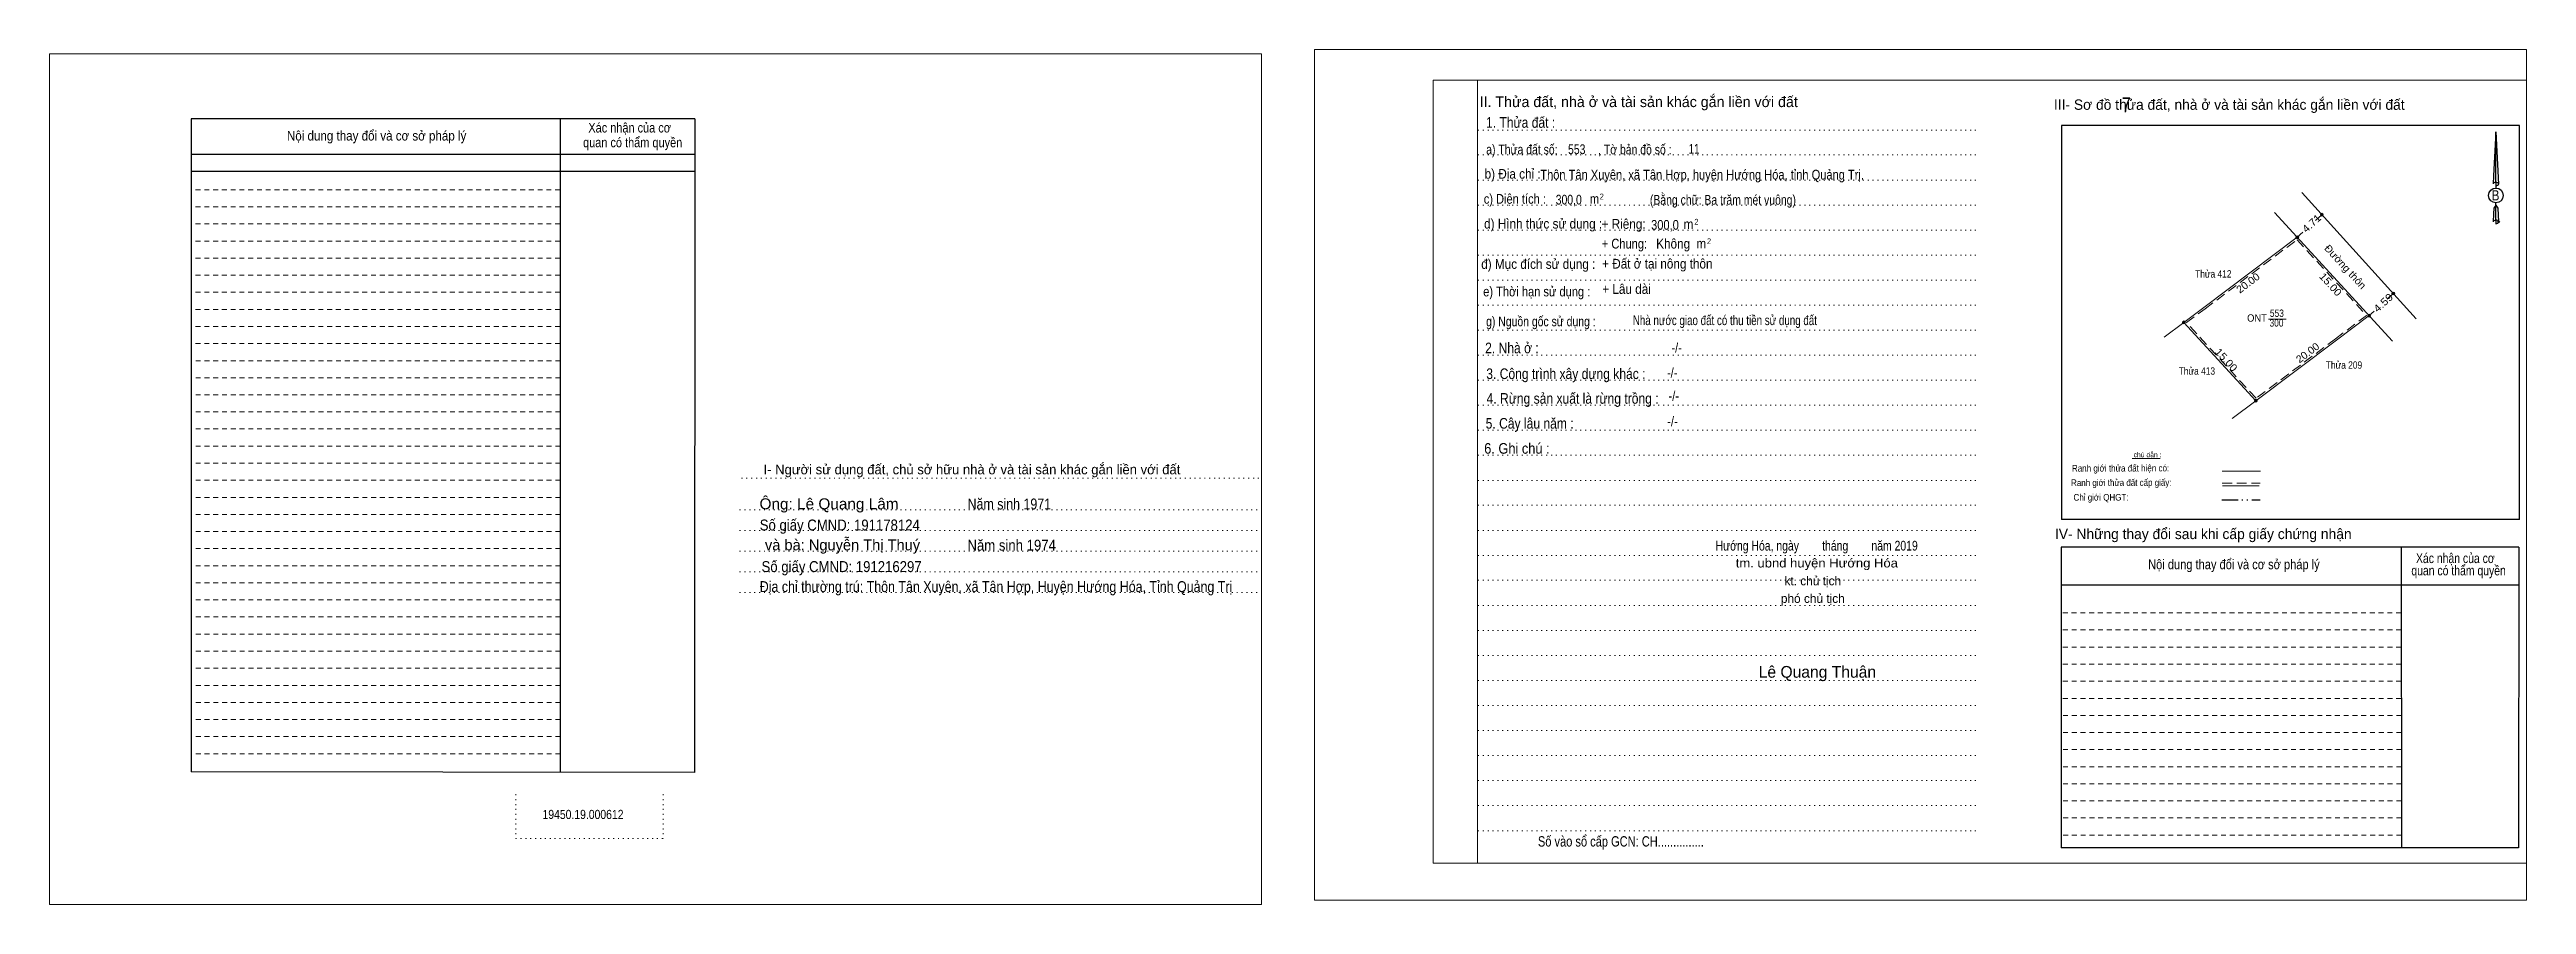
# Model space of a CAD drawing. Header units: metres. Extents: x 550359 to 551197, y 1841202 to 1841535.
# Drawn here: x 550359.6 to 550779, y 1841387.8 to 1841532.5 of the extents above; entities that cross this region are included whole.
import ezdxf
from ezdxf.enums import TextEntityAlignment as Align

# ---------------------------------------------------------------- set-up
doc = ezdxf.new("R2010")
doc.units = ezdxf.units.M
doc.header["$LTSCALE"] = 0.55
doc.header["$PDMODE"] = 32
doc.header["$PDSIZE"] = 0.275
for name, pattern in [('DASH_DOUBLE_DOT', [9.2, 5, -1.2, 0.3, -1.2, 0.3, -1.2]), ('DOTTED', [1.5, 0.3, -1.2]), ('MEDIUM_DASHED', [4.5, 3, -1.5]), ('SHORT_DASHED', [2.7, 1.5, -1.2])]:
    doc.linetypes.add(name, pattern=pattern)
for name, color, linetype, lineweight in [('1', 7, 'DOTTED', 13), ('10', 7, 'Continuous', 13), ('15', 7, 'Continuous', 13), ('18', 7, 'Continuous', 25), ('2', 7, 'SHORT_DASHED', 13), ('28', 7, 'Continuous', 25), ('55', 7, 'Continuous', 13), ('63', 7, 'Continuous', 13), ('8', 7, 'Continuous', 13)]:
    doc.layers.add(name, color=color, linetype=linetype, lineweight=lineweight)

msp = doc.modelspace()

# ---------------------------------------------------------------- texts
at = {"layer": '10'}
msp.add_text('chú dẫn :', height=0.8323, rotation=359.976, dxfattribs=at).set_placement((550714.8548, 1841463.4588), align=Align.CENTER)
at = {"layer": '18'}
for s, height, p in [('II. Thửa đất, nhà ở và tài sản khác gắn liền với đất', 1.8, (550628.7, 1841522.72)), ('kt. chủ tịch', 1.5, (550658.17, 1841441.78)), ('phó chủ tịch', 1.5, (550658.175, 1841438.8)), ('Lê Quang Thuận', 1.98, (550658.95, 1841426.14))]:
    msp.add_text(s, height=height, dxfattribs=at).set_placement(p, align=Align.CENTER)
for s, height, width, p in [('1. Thửa đất :', 1.8, 0.85, (550608.705, 1841519.22)), ('a) Thửa đất số:              , Tờ bản đồ số : ', 1.65, 0.8, (550618.815, 1841514.72)), ('553', 1.65, 0.8, (550618.205, 1841514.76)), ('11', 1.65, 0.75, (550638.08, 1841514.84)), ('b) Địa chỉ : ', 1.65, 0.9, (550607.63, 1841510.6)), ('Thôn Tân Xuyên, xã Tân Hợp, huyện Hướng Hóa, tỉnh Quảng Trị.', 1.65, 0.85, (550639.435, 1841510.46)), ('c) Diện tích :                                                   ', 1.65, 0.85, (550621.015, 1841506.36)), ('300,0', 1.65, 0.8, (550616.855, 1841506.23)), (' m', 1.65, 0.85, (550620.945, 1841506.36)), ('2', 1, 0.75, (550622.445, 1841507.08)), ('(Bằng chữ: Ba trăm mét vuông)', 1.65, 0.8, (550642.955, 1841506.2)), ('B', 1.728, 0.85, (550773.765, 1841506.92)), ('d) Hình thức sử dụng :', 1.65, 0.9, (550612.515, 1841502.16)), ('+ Riêng: ', 1.65, 0.9, (550626.415, 1841502.12)), ('300,0', 1.65, 0.85, (550633.145, 1841501.96)), (' m', 1.65, 0.9, (550636.845, 1841502.08)), ('2', 1, 0.8, (550638.46, 1841502.8)), ('       + Chung:', 1.65, 0.85, (550624.46, 1841498.78)), ('Không', 1.65, 0.9, (550634.53, 1841498.78)), (' m', 1.65, 0.9, (550639.015, 1841498.8)), ('2', 1, 0.8, (550640.61, 1841499.52)), ('đ) Mục đích sử dụng :', 1.65, 0.9, (550611.695, 1841495.34)), ('+ Đất ở tại nông thôn', 1.65, 0.9, (550631.85, 1841495.39)), ('e) Thời hạn sử dụng :', 1.65, 0.85, (550611.43, 1841490.68)), ('+ Lâu dài', 1.65, 0.9, (550626.64, 1841491.11)), ('g) Nguồn gốc sử dụng :', 1.65, 0.8, (550612.135, 1841485.62)), ('Nhà nước giao đất có thu tiền sử dụng đất', 1.65, 0.75, (550643.29, 1841485.82)), ('2. Nhà ở :', 1.8, 0.85, (550607.235, 1841481.05)), ('3. Công trình xây dựng khác :', 1.8, 0.85, (550616.37, 1841476.69)), ('4. Rừng sản xuất là rừng trồng :', 1.8, 0.85, (550617.505, 1841472.51)), ('5. Cây lâu năm :', 1.8, 0.85, (550610.235, 1841468.29)), ('6. Ghi chú :', 1.8, 0.9, (550608.075, 1841464.05)), ('Hướng Hóa, ngày        tháng        năm 2019', 1.65, 0.8, (550658.83, 1841447.66)), ('tm. ubnd huyện Hướng Hóa', 1.5, 1.1, (550658.855, 1841444.8)), ('19450.19.000612', 1.55, 0.85, (550449.96, 1841402.22)), ('Số vào sổ cấp GCN: CH...............', 1.75, 0.8, (550625.68, 1841397.56))]:
    msp.add_text(s, height=height, dxfattribs=dict(at, width=width)).set_placement(p, align=Align.CENTER)
at = {"layer": '2'}
for s, width, p in [('Nội dung thay đổi và cơ sở pháp lý', 0.9, (550415.02, 1841517.06)), ('Nội dung thay đổi và cơ sở pháp lý', 0.9, (550415.02, 1841517.06)), ('Xác nhận của cơ', 0.85, (550457.855, 1841518.42)), ('Xác nhận của cơ', 0.85, (550457.855, 1841518.42)), (' quan có thẩm quyền', 0.85, (550458.11, 1841515.92)), (' quan có thẩm quyền', 0.85, (550458.11, 1841515.92))]:
    msp.add_text(s, height=1.63, dxfattribs=dict(at, width=width)).set_placement(p, align=Align.CENTER)
at = {"layer": '28'}
for s, height, p in [('III- Sơ đồ thửa đất, nhà ở và tài sản khác gắn liền với đất', 1.75, (550728.685, 1841522.26)), ('I- Người sử dụng đất, chủ sở hữu nhà ở và tài sản khác gắn liền với đất', 1.653, (550515.81, 1841460.56)), ('và bà: Nguyễn Thị Thuý', 1.85, (550493.895, 1841447.69)), ('IV- Những thay đổi sau khi cấp giấy chứng nhận', 1.75, (550724.285, 1841449.6))]:
    msp.add_text(s, height=height, dxfattribs=at).set_placement(p, align=Align.CENTER)
for s, height, width, p in [('-/-', 1.65, 0.85, (550635.115, 1841481.15)), ('-/-', 1.65, 0.85, (550634.375, 1841476.95)), ('-/-', 1.65, 0.85, (550634.635, 1841473.01)), ('-/-', 1.65, 0.85, (550634.415, 1841468.69)), ('Ông: Lê Quang Lâm', 1.85, 1.05, (550491.615, 1841454.65)), ('Năm sinh 1971', 1.85, 0.85, (550522.14, 1841454.62)), ('Số giấy CMND: 191178124', 1.85, 0.9, (550493.435, 1841451.06)), ('Năm sinh 1974', 1.85, 0.9, (550522.535, 1841447.64)), ('Số giấy CMND: 191216297', 1.85, 0.9, (550493.74, 1841444.02)), ('Nội dung thay đổi và cơ sở pháp lý', 1.65, 0.85, (550729.47, 1841444.5)), (' quan có thẩm quyền', 1.65, 0.8, (550767.265, 1841443.46)), ('Xác nhận của cơ', 1.65, 0.8, (550766.96, 1841445.54)), ('Địa chỉ thường trú: Thôn Tân Xuyên, xã Tân Hợp, Huyện Hướng Hóa, Tỉnh Quảng Trị', 1.85, 0.85, (550519.885, 1841440.63))]:
    msp.add_text(s, height=height, dxfattribs=dict(at, width=width)).set_placement(p, align=Align.CENTER)
at = {"layer": '55', "width": 0.9}
for s, height, p in [('Ranh giới thửa đất hiện có:', 1.13, (550710.2838, 1841461.0376)), ('Ranh giới thửa đất cấp giấy:', 1.12, (550710.4038, 1841458.5981)), ('Chỉ giới QHGT:', 1.125, (550706.9738, 1841456.1104))]:
    msp.add_text(s, height=height, rotation=0.127, dxfattribs=at).set_placement(p, align=Align.CENTER)
at = {"layer": '63', "width": 0.8}
msp.add_text(' 7', height=2.5, dxfattribs=at).set_placement((550710.875, 1841521.86), align=Align.CENTER)
at = {"layer": '8'}
for s, rotation, width, p in [('4.71', 42.593, 1.1, (550743.047, 1841502.5735)), ('Đường thôn', 312.569, 1.05, (550747.8749, 1841495.2578)), ('20.00', 36.87, 1.05, (550732.235, 1841492.4488)), ('15.00', 312.569, 1.1, (550745.3687, 1841492.2778)), ('4.59', 42.541, 1.15, (550755.1724, 1841489.1428)), ('15.00', 312.569, 1.1, (550727.7087, 1841479.5178)), ('20.00', 36.87, 1.05, (550742.325, 1841480.6388))]:
    msp.add_text(s, height=1.25, rotation=rotation, dxfattribs=dict(at, width=width)).set_placement(p, align=Align.CENTER)
for s, width, p in [('Thửa 412', 0.85, (550725.98, 1841493.86)), ('ONT', 0.95, (550733.38, 1841486.4)), ('300', 0.85, (550736.68, 1841485.57)), ('553', 0.85, (550736.745, 1841487.21)), ('Thửa 413', 0.85, (550723.2, 1841477.42)), ('Thửa 209', 0.85, (550748.105, 1841478.44))]:
    msp.add_text(s, height=1.25, dxfattribs=dict(at, width=width)).set_placement(p, align=Align.CENTER)

# ---------------------------------------------------------------- hatches: boundary and pattern name
at = {"layer": '8'}
for points in [[(550744.6033, 1841504.5049, 1), (550744.1233, 1841504.5049, 1)], [(550740.4393, 1841500.6769, 1), (550739.9593, 1841500.6769, 1)], [(550756.6993, 1841491.1609, 1), (550756.2193, 1841491.1609, 1)], [(550721.2393, 1841486.2769, 1), (550720.7593, 1841486.2769, 1)], [(550752.6193, 1841487.4169, 1), (550752.1393, 1841487.4169, 1)], [(550733.4193, 1841473.0169, 1), (550732.9393, 1841473.0169, 1)]]:
    msp.add_hatch(color=256, dxfattribs=at).paths.add_polyline_path(points)

# ---------------------------------------------------------------- linework, layer by layer
at = {"layer": '1', "linetype": 'Continuous'}
for p, q in [((550593.9, 1841527.26), (550779, 1841527.26)), ((550593.9, 1841527.26), (550593.9, 1841394.76)), ((550779, 1841527.26), (550779, 1841393.64)), ((550593.9, 1841394.76), (550779, 1841394.76))]:
    msp.add_line(p, q, dxfattribs=at)
at = {"layer": '1'}
for p, q in [((550601.4, 1841527.26), (550601.4, 1841394.76)), ((550601.4, 1841527.26), (550601.4, 1841394.76)), ((550601.48, 1841518.84), (550686.02, 1841518.84)), ((550601.48, 1841514.62), (550686.02, 1841514.62)), ((550601.48, 1841510.38), (550686.02, 1841510.38)), ((550601.48, 1841506.14), (550686.02, 1841506.14)), ((550601.48, 1841501.9), (550686.02, 1841501.9)), ((550601.48, 1841497.66), (550686.02, 1841497.66)), ((550601.48, 1841493.44), (550686.02, 1841493.44)), ((550601.48, 1841489.2), (550686.02, 1841489.2)), ((550601.48, 1841484.96), (550686.02, 1841484.96)), ((550601.48, 1841480.72), (550686.02, 1841480.72)), ((550601.48, 1841476.5), (550686.02, 1841476.5)), ((550601.48, 1841472.26), (550686.02, 1841472.26)), ((550601.48, 1841468.02), (550686.02, 1841468.02)), ((550601.48, 1841463.78), (550686.02, 1841463.78)), ((550476.78, 1841459.94), (550564.84, 1841459.94)), ((550601.48, 1841459.54), (550686.02, 1841459.54)), ((550476.48, 1841454.54), (550564.54, 1841454.54)), ((550601.48, 1841455.32), (550686.02, 1841455.32)), ((550476.48, 1841451.04), (550564.54, 1841451.04)), ((550476.48, 1841447.54), (550564.54, 1841447.54)), ((550601.48, 1841451.08), (550686.02, 1841451.08)), ((550476.48, 1841444.04), (550564.54, 1841444.04)), ((550601.48, 1841446.84), (550686.02, 1841446.84)), ((550476.48, 1841440.54), (550564.54, 1841440.54)), ((550601.48, 1841442.62), (550686.02, 1841442.62)), ((550601.48, 1841438.38), (550686.02, 1841438.38)), ((550601.48, 1841434.12), (550686.02, 1841434.12)), ((550601.48, 1841429.9), (550686.02, 1841429.9)), ((550601.48, 1841425.68), (550686.02, 1841425.68)), ((550601.48, 1841421.42), (550686.02, 1841421.42)), ((550601.48, 1841417.18), (550686.02, 1841417.18)), ((550601.48, 1841412.96), (550686.02, 1841412.96)), ((550438.56, 1841406.4), (550438.56, 1841398.9)), ((550463.54, 1841406.4), (550463.54, 1841398.9)), ((550601.48, 1841408.72), (550686.02, 1841408.72)), ((550601.48, 1841404.48), (550686.02, 1841404.48)), ((550438.56, 1841398.9), (550463.54, 1841398.9)), ((550601.48, 1841400.24), (550686.02, 1841400.24))]:
    msp.add_line(p, q, dxfattribs=at)
at = {"layer": '1', "linetype": 'Continuous'}
for points in [[(550359.64, 1841387.76), (550564.84, 1841387.76), (550564.84, 1841531.76), (550359.64, 1841531.76)], [(550359.64, 1841531.76), (550564.84, 1841531.76), (550564.84, 1841387.76), (550359.64, 1841387.76)], [(550359.64, 1841387.76), (550564.84, 1841387.76), (550564.84, 1841531.76), (550359.64, 1841531.76)], [(550573.8, 1841388.46), (550779, 1841388.46), (550779, 1841532.46), (550573.8, 1841532.46)], [(550601.4, 1841527.26), (550779, 1841527.26), (550779, 1841394.76), (550601.4, 1841394.76)]]:
    msp.add_lwpolyline(points, close=True, dxfattribs=at)
at = {"layer": '10'}
msp.add_line((550712.24, 1841463.24), (550717, 1841463.22), dxfattribs=at)
at = {"layer": '15'}
msp.add_line((550727.46, 1841461.08), (550733.96, 1841461.08), dxfattribs=at)
at = {"layer": '18'}
for p, q in [((550773.8, 1841518.56), (550774.28, 1841509.7)), ((550773.8, 1841518.56), (550774.28, 1841509.7)), ((550773.8, 1841518.56), (550774.28, 1841509.7)), ((550773.42, 1841511.1), (550773.36, 1841509.72)), ((550773.8, 1841510), (550773.8, 1841509.66)), ((550773.8, 1841509.66), (550773.8, 1841509.4)), ((550773.8, 1841509.4), (550773.8, 1841509.06)), ((550773.8, 1841509.4), (550773.8, 1841509.06)), ((550773.8, 1841509.4), (550773.8, 1841509.06)), ((550773.8, 1841506.1), (550773.8, 1841506.5)), ((550773.8, 1841506.1), (550773.8, 1841506.5)), ((550773.8, 1841506.1), (550773.8, 1841506.5)), ((550774.28, 1841509.7), (550774.28, 1841509.72)), ((550773.8, 1841506.1), (550774.16, 1841505.6)), ((550773.8, 1841506.1), (550774.16, 1841505.6)), ((550773.8, 1841506.1), (550774.16, 1841505.6)), ((550773.8, 1841503.6), (550773.8, 1841503.26)), ((550773.8, 1841503.26), (550773.8, 1841503)), ((550774.16, 1841505.6), (550774.28, 1841503.3)), ((550774.16, 1841505.6), (550774.28, 1841503.3)), ((550774.16, 1841505.6), (550774.28, 1841503.3))]:
    msp.add_line(p, q, dxfattribs=at)
for points in [[(550773.8, 1841510), (550773.8, 1841518.56), (550773.42, 1841511.1)], [(550773.8, 1841503.6), (550773.8, 1841506.1), (550773.48, 1841505.6), (550773.42, 1841504.66), (550773.36, 1841503.3)]]:
    msp.add_lwpolyline(points, dxfattribs=at)
msp.add_ellipse((550773.8311, 1841507.7622), major_axis=(0, 1.258), ratio=0.983453, dxfattribs=at)
for centre, start_param, end_param in [((550773.8315, 1841509.7007), 1.57079633, 3.07445202), ((550773.8315, 1841509.7007), 0.06714063, 1.57079633), ((550773.8315, 1841509.7007), 4.71238898, 6.28318531), ((550773.8315, 1841503.2802), 2.49106941, 3.07427841), ((550773.8315, 1841503.2802), 1.57079633, 2.49106941), ((550773.8315, 1841503.2802), 0.06714063, 1.57079633), ((550773.8315, 1841503.2802), 4.71238898, 6.28318531)]:
    msp.add_ellipse(centre, major_axis=(0.4535, 0), ratio=0.655448, start_param=start_param, end_param=end_param, dxfattribs=at)
msp.add_point((550774.28, 1841503.3), dxfattribs=at)
at = {"layer": '2', "linetype": 'Continuous', "lineweight": 25}
for p, q in [((550468.92, 1841520.72), (550383.64, 1841520.72)), ((550383.64, 1841520.72), (550383.64, 1841410.2)), ((550446.08, 1841520.72), (550446.1, 1841410.12)), ((550468.92, 1841514.68), (550383.76, 1841514.68)), ((550468.92, 1841511.8), (550383.76, 1841511.8))]:
    msp.add_line(p, q, dxfattribs=at)
at = {"layer": '2'}
for p, q in [((550446.08, 1841508.72), (550383.64, 1841508.72)), ((550446.08, 1841505.84), (550383.64, 1841505.84)), ((550446.08, 1841505.84), (550383.64, 1841505.84)), ((550446.08, 1841502.94), (550383.64, 1841502.94)), ((550446.08, 1841500.04), (550383.64, 1841500.04)), ((550446.08, 1841497.16), (550383.64, 1841497.16)), ((550446.08, 1841494.26), (550383.64, 1841494.26)), ((550446.08, 1841491.38), (550383.64, 1841491.38)), ((550446.08, 1841488.48), (550383.64, 1841488.48)), ((550446.08, 1841485.58), (550383.64, 1841485.58)), ((550446.08, 1841482.7), (550383.64, 1841482.7)), ((550446.1, 1841479.8), (550383.64, 1841479.8)), ((550446.1, 1841476.9), (550383.64, 1841476.9)), ((550446.1, 1841474.02), (550383.64, 1841474.02)), ((550446.1, 1841471.12), (550383.64, 1841471.12)), ((550446.1, 1841468.24), (550383.64, 1841468.24)), ((550446.1, 1841465.34), (550383.64, 1841465.34)), ((550446.1, 1841462.44), (550383.64, 1841462.44)), ((550446.1, 1841459.56), (550383.64, 1841459.56)), ((550446.1, 1841456.66), (550383.64, 1841456.66)), ((550446.1, 1841453.76), (550383.64, 1841453.76)), ((550446.1, 1841450.88), (550383.64, 1841450.88)), ((550446.1, 1841447.98), (550383.64, 1841447.98)), ((550446.1, 1841445.08), (550383.64, 1841445.08)), ((550446.1, 1841442.2), (550383.64, 1841442.2)), ((550446.1, 1841439.3), (550383.64, 1841439.3)), ((550446.12, 1841436.42), (550383.64, 1841436.42)), ((550446.12, 1841433.52), (550383.64, 1841433.52)), ((550757.78, 1841434.22), (550700.2, 1841434.22)), ((550757.78, 1841431.32), (550700.2, 1841431.32)), ((550446.12, 1841430.62), (550383.64, 1841430.62)), ((550446.12, 1841427.74), (550383.64, 1841427.74)), ((550757.78, 1841428.42), (550700.2, 1841428.42)), ((550446.12, 1841424.84), (550383.64, 1841424.84)), ((550757.78, 1841425.54), (550700.2, 1841425.54)), ((550757.78, 1841422.64), (550700.2, 1841422.64)), ((550446.12, 1841421.94), (550383.64, 1841421.94)), ((550446.12, 1841419.06), (550383.64, 1841419.06)), ((550757.8, 1841419.76), (550700.2, 1841419.76)), ((550446.12, 1841416.16), (550383.64, 1841416.16)), ((550757.8, 1841416.86), (550700.2, 1841416.86)), ((550757.8, 1841413.96), (550700.2, 1841413.96)), ((550446.12, 1841413.28), (550383.64, 1841413.28)), ((550757.8, 1841411.08), (550700.2, 1841411.08)), ((550757.8, 1841408.18), (550700.2, 1841408.18)), ((550757.8, 1841405.28), (550700.2, 1841405.28)), ((550757.82, 1841402.4), (550700.2, 1841402.4)), ((550757.82, 1841399.5), (550700.2, 1841399.5))]:
    msp.add_line(p, q, dxfattribs=at)
at = {"layer": '2', "linetype": 'Continuous', "lineweight": 25}
msp.add_lwpolyline([(550468.92, 1841520.72), (550468.86, 1841410.08), (550383.64, 1841410.2)], dxfattribs=at)
at = {"layer": '28'}
for p, q in [((550777.8, 1841452.94), (550700.26, 1841452.94)), ((550757.78, 1841448.24), (550757.82, 1841397.36)), ((550777.72, 1841448.24), (550777.68, 1841397.36)), ((550777.7, 1841441.78), (550700.2, 1841441.78)), ((550777.68, 1841397.36), (550700.2, 1841397.36))]:
    msp.add_line(p, q, dxfattribs=at)
at = {"layer": '28', "linetype": 'SHORT_DASHED', "lineweight": 13}
msp.add_line((550757.76, 1841437.1), (550700.2, 1841437.1), dxfattribs=at)
at = {"layer": '28'}
for points in [[(550777.8, 1841452.94), (550777.8, 1841519.58), (550700.26, 1841519.58), (550700.26, 1841452.94)], [(550777.72, 1841448.24), (550700.2, 1841448.24), (550700.2, 1841397.36)]]:
    msp.add_lwpolyline(points, dxfattribs=at)
at = {"layer": '55', "linetype": 'DASH_DOUBLE_DOT', "lineweight": 25}
msp.add_line((550727.42, 1841456.22), (550733.92, 1841456.22), dxfattribs=at)
at = {"layer": '55', "linetype": 'MEDIUM_DASHED'}
msp.add_line((550727.5, 1841459.04), (550733.9, 1841459.04), dxfattribs=at)
at = {"layer": '55'}
msp.add_line((550727.52, 1841458.6), (550733.76, 1841458.6), dxfattribs=at)
msp.add_line((550727.52, 1841458.6), (550733.76, 1841458.6), dxfattribs=at)
at = {"layer": '8'}
for p, q in [((550740.98, 1841508.25), (550741, 1841508.21)), ((550741, 1841508.21), (550760.32, 1841486.9)), ((550736.32, 1841504.89), (550756.34, 1841483.1)), ((550744.36, 1841504.51), (550743.3, 1841503.52)), ((550741.12, 1841501.53), (550740.2, 1841500.68)), ((550756.46, 1841491.16), (550755.42, 1841490.2)), ((550721, 1841486.28), (550717.68, 1841483.78)), ((550721, 1841486.28), (550733.18, 1841473.02)), ((550735.33, 1841486.81), (550738.32, 1841486.81)), ((550746.85, 1841483.27), (550752.38, 1841487.42)), ((550753.22, 1841488.19), (550752.38, 1841487.42)), ((550733.18, 1841473.02), (550746.85, 1841483.27)), ((550729.16, 1841470.01), (550733.18, 1841473.02))]:
    msp.add_line(p, q, dxfattribs=at)
msp.add_lwpolyline([(550740.2, 1841500.68), (550724.4, 1841488.82), (550721, 1841486.28)], dxfattribs=at)
at = {"layer": '8', "linetype": 'MEDIUM_DASHED'}
for points in [[(550724.58, 1841488.58), (550740.16, 1841500.27), (550751.94, 1841487.45), (550746.67, 1841483.51)], [(550746.67, 1841483.51), (550733.22, 1841473.43), (550721.44, 1841486.24), (550724.58, 1841488.58)]]:
    msp.add_lwpolyline(points, dxfattribs=at)
at = {"layer": '8'}
for centre in [(550744.3633, 1841504.5049), (550740.1993, 1841500.6769), (550756.4593, 1841491.1609), (550720.9993, 1841486.2769), (550752.3793, 1841487.4169), (550733.1793, 1841473.0169)]:
    msp.add_circle(centre, 0.24, dxfattribs=at)

msp.set_redraw_order([(e.dxf.handle, doc.entitydb.next_handle()) for e in msp.query("TEXT MTEXT ATTDEF DIMENSION ARC_DIMENSION")])  # texts and dimensions are drawn at this point

doc.saveas('drawing.dxf')
